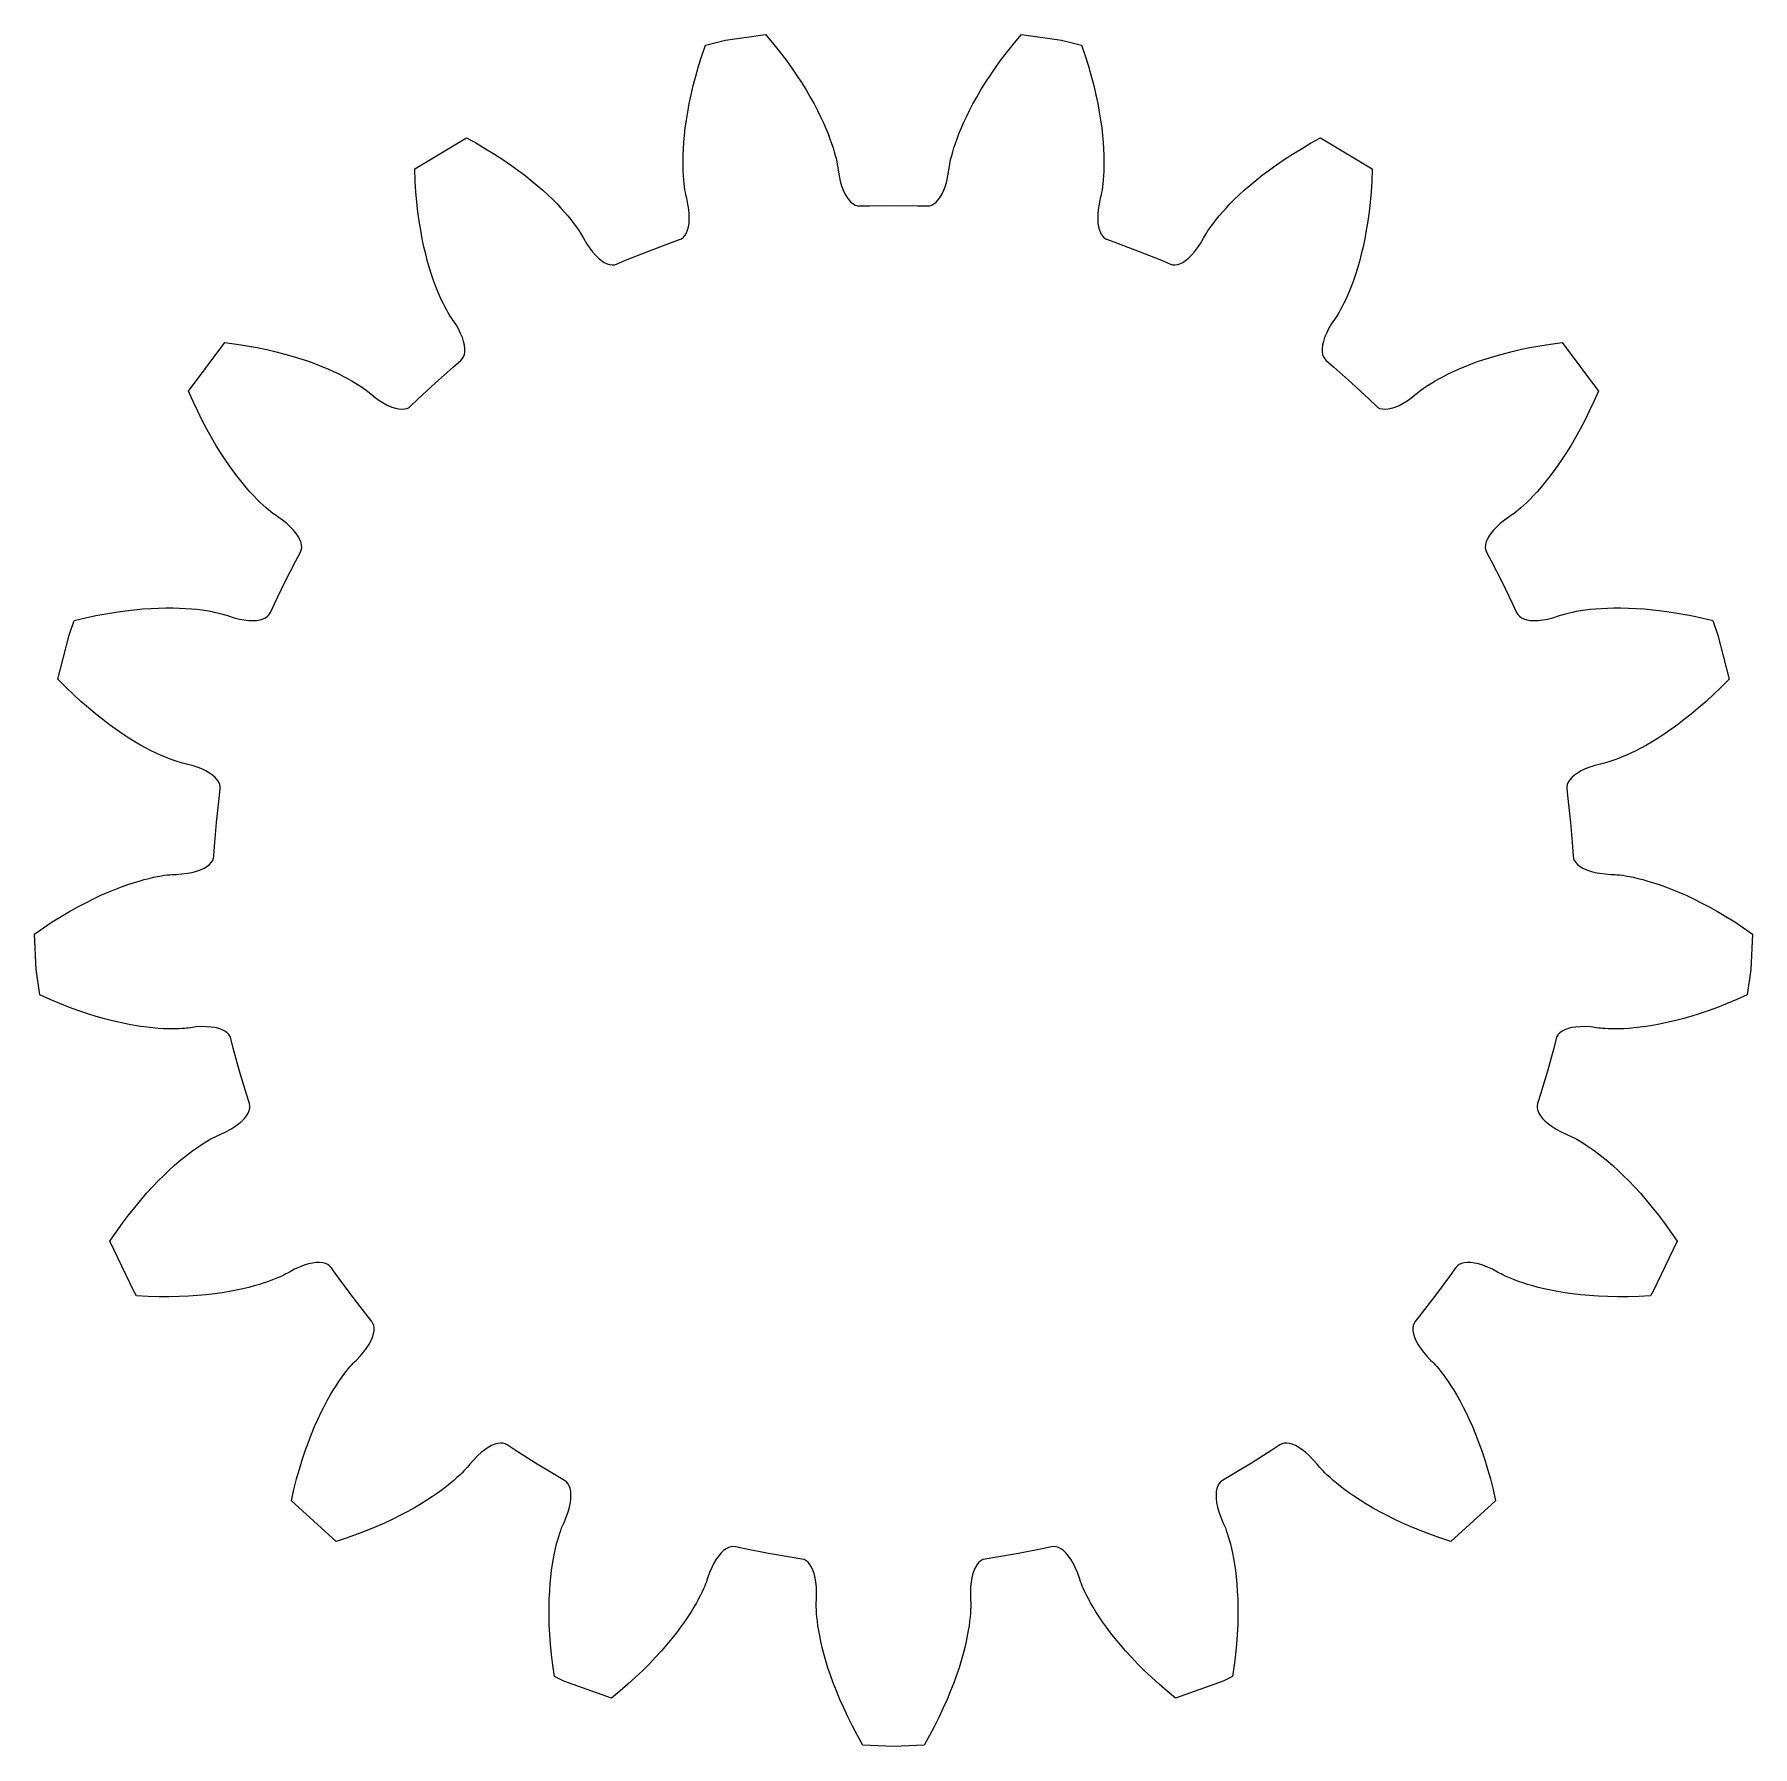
# Model space of a CAD drawing. Extents: x -0.9 to 0.9, y -0.91 to 0.9.
import ezdxf

# ---------------------------------------------------------------- set-up
doc = ezdxf.new("R2010")
doc.units = 0
doc.layers.add('1', color=7, linetype='Continuous')

msp = doc.modelspace()

# ---------------------------------------------------------------- linework, layer by layer
at = {"layer": '1', "color": 1}
for p, q in [((-0.197965, 0.884496), (-0.176983, 0.889752)), ((-0.176983, 0.889752), (-0.134704, 0.896023)), ((-0.134704, 0.896023), (-0.127292, 0.887181)), ((-0.127292, 0.887181), (-0.120271, 0.878388)), ((0.120271, 0.878388), (0.127292, 0.887181)), ((0.127292, 0.887181), (0.134704, 0.896023)), ((0.134704, 0.896023), (0.176983, 0.889752)), ((0.176983, 0.889752), (0.197965, 0.884496)), ((-0.205161, 0.862519), (-0.201791, 0.873255)), ((-0.201791, 0.873255), (-0.197965, 0.884496)), ((-0.120271, 0.878388), (-0.113723, 0.869775)), ((-0.113723, 0.869775), (-0.107637, 0.861358)), ((0.107637, 0.861358), (0.113723, 0.869775)), ((0.113723, 0.869775), (0.120271, 0.878388)), ((0.197965, 0.884496), (0.201791, 0.873255)), ((0.201791, 0.873255), (0.205161, 0.862519)), ((-0.21079, 0.842076), (-0.208155, 0.852122)), ((-0.208155, 0.852122), (-0.205161, 0.862519)), ((-0.107637, 0.861358), (-0.101998, 0.853155)), ((-0.101998, 0.853155), (-0.096792, 0.845182)), ((0.096792, 0.845182), (0.101998, 0.853155)), ((0.101998, 0.853155), (0.107637, 0.861358)), ((0.205161, 0.862519), (0.208155, 0.852122)), ((0.208155, 0.852122), (0.21079, 0.842076)), ((-0.21506, 0.823074), (-0.213085, 0.83239)), ((-0.213085, 0.83239), (-0.21079, 0.842076)), ((-0.096792, 0.845182), (-0.092004, 0.837454)), ((-0.092004, 0.837454), (-0.08762, 0.829985)), ((0.08762, 0.829985), (0.092004, 0.837454)), ((0.092004, 0.837454), (0.096792, 0.845182)), ((0.21079, 0.842076), (0.213085, 0.83239)), ((0.213085, 0.83239), (0.21506, 0.823074)), ((-0.216732, 0.814138), (-0.21506, 0.823074)), ((-0.08762, 0.829985), (-0.083624, 0.82279)), ((-0.083624, 0.82279), (-0.08, 0.815882)), ((-0.08, 0.815882), (-0.076732, 0.809274)), ((0.076732, 0.809274), (0.08, 0.815882)), ((0.08, 0.815882), (0.083624, 0.82279)), ((0.083624, 0.82279), (0.08762, 0.829985)), ((0.21506, 0.823074), (0.216732, 0.814138)), ((-0.220133, 0.789686), (-0.219249, 0.797437)), ((-0.219249, 0.797437), (-0.218122, 0.80559)), ((-0.218122, 0.80559), (-0.216732, 0.814138)), ((-0.076732, 0.809274), (-0.073803, 0.80298)), ((-0.073803, 0.80298), (-0.071196, 0.79701)), ((-0.071196, 0.79701), (-0.068893, 0.791375)), ((0.068893, 0.791375), (0.071196, 0.79701)), ((0.071196, 0.79701), (0.073803, 0.80298)), ((0.073803, 0.80298), (0.076732, 0.809274)), ((0.216732, 0.814138), (0.218122, 0.80559)), ((0.218122, 0.80559), (0.219249, 0.797437)), ((0.219249, 0.797437), (0.220133, 0.789686)), ((-0.504004, 0.754295), (-0.449492, 0.786968)), ((-0.449492, 0.786968), (-0.439183, 0.781289)), ((-0.439183, 0.781289), (-0.429459, 0.775625)), ((-0.221251, 0.775417), (-0.220793, 0.782345)), ((-0.220793, 0.782345), (-0.220133, 0.789686)), ((-0.068893, 0.791375), (-0.066878, 0.786086)), ((-0.066878, 0.786086), (-0.065131, 0.781153)), ((-0.065131, 0.781153), (-0.063635, 0.776584)), ((0.063635, 0.776584), (0.065131, 0.781153)), ((0.065131, 0.781153), (0.066878, 0.786086)), ((0.066878, 0.786086), (0.068893, 0.791375)), ((0.220133, 0.789686), (0.220793, 0.782345)), ((0.220793, 0.782345), (0.221251, 0.775417)), ((0.429459, 0.775625), (0.439183, 0.781289)), ((0.439183, 0.781289), (0.449492, 0.786968)), ((0.449492, 0.786968), (0.504004, 0.754295)), ((-0.429459, 0.775625), (-0.420243, 0.769959)), ((-0.420243, 0.769959), (-0.411527, 0.76431)), ((-0.411527, 0.76431), (-0.403305, 0.758698)), ((-0.221636, 0.762822), (-0.221525, 0.768908)), ((-0.221605, 0.757163), (-0.221636, 0.762822)), ((-0.221525, 0.768908), (-0.221251, 0.775417)), ((-0.063635, 0.776584), (-0.06237, 0.772389)), ((-0.06237, 0.772389), (-0.061319, 0.768574)), ((-0.061319, 0.768574), (-0.060462, 0.765147)), ((-0.060462, 0.765147), (-0.059779, 0.762114)), ((-0.059779, 0.762114), (-0.059252, 0.759481)), ((0.059252, 0.759481), (0.059779, 0.762114)), ((0.059779, 0.762114), (0.060462, 0.765147)), ((0.060462, 0.765147), (0.061319, 0.768574)), ((0.061319, 0.768574), (0.06237, 0.772389)), ((0.06237, 0.772389), (0.063635, 0.776584)), ((0.221251, 0.775417), (0.221525, 0.768908)), ((0.221525, 0.768908), (0.221636, 0.762822)), ((0.221636, 0.762822), (0.221605, 0.757163)), ((0.403305, 0.758698), (0.411527, 0.76431)), ((0.411527, 0.76431), (0.420243, 0.769959)), ((0.420243, 0.769959), (0.429459, 0.775625)), ((-0.504152, 0.754185), (-0.504004, 0.754295)), ((-0.50362, 0.741391), (-0.504152, 0.754185)), ((-0.403305, 0.758698), (-0.39557, 0.753144)), ((-0.39557, 0.753144), (-0.388314, 0.747667)), ((-0.388314, 0.747667), (-0.381528, 0.742286)), ((-0.381528, 0.742286), (-0.375203, 0.73702)), ((-0.221452, 0.751932), (-0.221605, 0.757163)), ((-0.221197, 0.747131), (-0.221452, 0.751932)), ((-0.22086, 0.742762), (-0.221197, 0.747131)), ((-0.220463, 0.738825), (-0.22086, 0.742762)), ((-0.059252, 0.759481), (-0.05886, 0.757252)), ((-0.05886, 0.757252), (-0.058585, 0.755432)), ((-0.058585, 0.755432), (-0.058297, 0.753165)), ((-0.058297, 0.753165), (-0.057325, 0.747101)), ((-0.057325, 0.747101), (-0.056102, 0.741545)), ((0.056102, 0.741545), (0.057325, 0.747101)), ((0.057325, 0.747101), (0.058297, 0.753165)), ((0.058297, 0.753165), (0.058585, 0.755432)), ((0.058585, 0.755432), (0.05886, 0.757252)), ((0.05886, 0.757252), (0.059252, 0.759481)), ((0.22086, 0.742762), (0.220463, 0.738825)), ((0.221197, 0.747131), (0.22086, 0.742762)), ((0.221452, 0.751932), (0.221197, 0.747131)), ((0.221605, 0.757163), (0.221452, 0.751932)), ((0.375203, 0.73702), (0.381528, 0.742286)), ((0.381528, 0.742286), (0.388314, 0.747667)), ((0.388314, 0.747667), (0.39557, 0.753144)), ((0.39557, 0.753144), (0.403305, 0.758698)), ((0.504152, 0.754185), (0.50362, 0.741391)), ((0.504004, 0.754295), (0.504152, 0.754185)), ((-0.502885, 0.730162), (-0.50362, 0.741391)), ((-0.501921, 0.719386), (-0.502885, 0.730162)), ((-0.375203, 0.73702), (-0.369328, 0.731888)), ((-0.369328, 0.731888), (-0.363894, 0.726907)), ((-0.363894, 0.726907), (-0.358889, 0.722096)), ((-0.220024, 0.73532), (-0.220463, 0.738825)), ((-0.219565, 0.732245), (-0.220024, 0.73532)), ((-0.219106, 0.729599), (-0.219565, 0.732245)), ((-0.218666, 0.727379), (-0.219106, 0.729599)), ((-0.218265, 0.725582), (-0.218666, 0.727379)), ((-0.217714, 0.723364), (-0.218265, 0.725582)), ((-0.056102, 0.741545), (-0.054651, 0.736505)), ((-0.054651, 0.736505), (-0.052998, 0.731989)), ((-0.052998, 0.731989), (-0.051168, 0.728003)), ((-0.051168, 0.728003), (-0.049186, 0.724553)), ((-0.049186, 0.724553), (-0.047077, 0.721645)), ((0.047077, 0.721645), (0.049186, 0.724553)), ((0.049186, 0.724553), (0.051168, 0.728003)), ((0.051168, 0.728003), (0.052998, 0.731989)), ((0.052998, 0.731989), (0.054651, 0.736505)), ((0.054651, 0.736505), (0.056102, 0.741545)), ((0.218265, 0.725582), (0.217714, 0.723364)), ((0.218666, 0.727379), (0.218265, 0.725582)), ((0.219106, 0.729599), (0.218666, 0.727379)), ((0.219565, 0.732245), (0.219106, 0.729599)), ((0.220024, 0.73532), (0.219565, 0.732245)), ((0.220463, 0.738825), (0.220024, 0.73532)), ((0.358889, 0.722096), (0.363894, 0.726907)), ((0.363894, 0.726907), (0.369328, 0.731888)), ((0.369328, 0.731888), (0.375203, 0.73702)), ((0.502885, 0.730162), (0.501921, 0.719386)), ((0.50362, 0.741391), (0.502885, 0.730162)), ((-0.500749, 0.709066), (-0.501921, 0.719386)), ((-0.49939, 0.699205), (-0.500749, 0.709066)), ((-0.358889, 0.722096), (-0.354301, 0.71747)), ((-0.354301, 0.71747), (-0.350119, 0.713048)), ((-0.350119, 0.713048), (-0.346329, 0.708844)), ((-0.346329, 0.708844), (-0.342918, 0.704875)), ((-0.21643, 0.717359), (-0.217714, 0.723364)), ((-0.215564, 0.711736), (-0.21643, 0.717359)), ((-0.215096, 0.706513), (-0.215564, 0.711736)), ((-0.215005, 0.701704), (-0.215096, 0.706513)), ((-0.047077, 0.721645), (-0.044866, 0.719281)), ((-0.044866, 0.719281), (-0.04258, 0.717464)), ((-0.04258, 0.717464), (-0.040243, 0.716197)), ((-0.040243, 0.716197), (-0.037883, 0.715481)), ((-0.037883, 0.715481), (-0.035523, 0.715316)), ((-0.035523, 0.715316), (-0.02533, 0.715596)), ((-0.02533, 0.715596), (0, 0.715828)), ((0, 0.715828), (0.02533, 0.715596)), ((0.02533, 0.715596), (0.035523, 0.715316)), ((0.035523, 0.715316), (0.037883, 0.715481)), ((0.037883, 0.715481), (0.040243, 0.716197)), ((0.040243, 0.716197), (0.04258, 0.717464)), ((0.04258, 0.717464), (0.044866, 0.719281)), ((0.044866, 0.719281), (0.047077, 0.721645)), ((0.215096, 0.706513), (0.215005, 0.701704)), ((0.215564, 0.711736), (0.215096, 0.706513)), ((0.21643, 0.717359), (0.215564, 0.711736)), ((0.217714, 0.723364), (0.21643, 0.717359)), ((0.342918, 0.704875), (0.346329, 0.708844)), ((0.346329, 0.708844), (0.350119, 0.713048)), ((0.350119, 0.713048), (0.354301, 0.71747)), ((0.354301, 0.71747), (0.358889, 0.722096)), ((0.500749, 0.709066), (0.49939, 0.699205)), ((0.501921, 0.719386), (0.500749, 0.709066)), ((-0.497866, 0.689805), (-0.49939, 0.699205)), ((-0.496197, 0.680868), (-0.497866, 0.689805)), ((-0.342918, 0.704875), (-0.339872, 0.701156)), ((-0.339872, 0.701156), (-0.337178, 0.697701)), ((-0.337178, 0.697701), (-0.334819, 0.694523)), ((-0.334819, 0.694523), (-0.332782, 0.691637)), ((-0.332782, 0.691637), (-0.33105, 0.689056)), ((-0.33105, 0.689056), (-0.329607, 0.686791)), ((-0.217998, 0.686917), (-0.21679, 0.68992)), ((-0.21679, 0.68992), (-0.215874, 0.693394)), ((-0.215874, 0.693394), (-0.215272, 0.697327)), ((-0.215272, 0.697327), (-0.215005, 0.701704)), ((0.215005, 0.701704), (0.215272, 0.697327)), ((0.215272, 0.697327), (0.215874, 0.693394)), ((0.215874, 0.693394), (0.21679, 0.68992)), ((0.21679, 0.68992), (0.217998, 0.686917)), ((0.329607, 0.686791), (0.33105, 0.689056)), ((0.33105, 0.689056), (0.332782, 0.691637)), ((0.332782, 0.691637), (0.334819, 0.694523)), ((0.334819, 0.694523), (0.337178, 0.697701)), ((0.337178, 0.697701), (0.339872, 0.701156)), ((0.339872, 0.701156), (0.342918, 0.704875)), ((0.497866, 0.689805), (0.496197, 0.680868)), ((0.49939, 0.699205), (0.497866, 0.689805)), ((-0.494405, 0.672395), (-0.496197, 0.680868)), ((-0.492511, 0.664386), (-0.494405, 0.672395)), ((-0.329607, 0.686791), (-0.328436, 0.684854)), ((-0.328436, 0.684854), (-0.327522, 0.683256)), ((-0.327522, 0.683256), (-0.326435, 0.681246)), ((-0.326435, 0.681246), (-0.323338, 0.675942)), ((-0.323338, 0.675942), (-0.32019, 0.671204)), ((-0.32019, 0.671204), (-0.317017, 0.667028)), ((-0.258587, 0.66749), (-0.234884, 0.676424)), ((-0.234884, 0.676424), (-0.225278, 0.679844)), ((-0.225278, 0.679844), (-0.223137, 0.680851)), ((-0.223137, 0.680851), (-0.221194, 0.682372)), ((-0.221194, 0.682372), (-0.219473, 0.684397)), ((-0.219473, 0.684397), (-0.217998, 0.686917)), ((0.217998, 0.686917), (0.219473, 0.684397)), ((0.219473, 0.684397), (0.221194, 0.682372)), ((0.221194, 0.682372), (0.223137, 0.680851)), ((0.223137, 0.680851), (0.225278, 0.679844)), ((0.225278, 0.679844), (0.234884, 0.676424)), ((0.234884, 0.676424), (0.258587, 0.66749)), ((0.317017, 0.667028), (0.32019, 0.671204)), ((0.32019, 0.671204), (0.323338, 0.675942)), ((0.323338, 0.675942), (0.326435, 0.681246)), ((0.326435, 0.681246), (0.327522, 0.683256)), ((0.327522, 0.683256), (0.328436, 0.684854)), ((0.328436, 0.684854), (0.329607, 0.686791)), ((0.494405, 0.672395), (0.492511, 0.664386)), ((0.496197, 0.680868), (0.494405, 0.672395)), ((-0.490535, 0.656839), (-0.492511, 0.664386)), ((-0.488499, 0.649755), (-0.490535, 0.656839)), ((-0.317017, 0.667028), (-0.313844, 0.663414)), ((-0.313844, 0.663414), (-0.310698, 0.660359)), ((-0.310698, 0.660359), (-0.307603, 0.657858)), ((-0.307603, 0.657858), (-0.304586, 0.655908)), ((-0.304586, 0.655908), (-0.301671, 0.654502)), ((-0.301671, 0.654502), (-0.298882, 0.653634)), ((-0.298882, 0.653634), (-0.296246, 0.653296)), ((-0.296246, 0.653296), (-0.293786, 0.653482)), ((-0.293786, 0.653482), (-0.291526, 0.65418)), ((-0.291526, 0.65418), (-0.282122, 0.658123)), ((-0.282122, 0.658123), (-0.258587, 0.66749)), ((0.258587, 0.66749), (0.282122, 0.658123)), ((0.282122, 0.658123), (0.291526, 0.65418)), ((0.291526, 0.65418), (0.293786, 0.653482)), ((0.293786, 0.653482), (0.296246, 0.653296)), ((0.296246, 0.653296), (0.298882, 0.653634)), ((0.298882, 0.653634), (0.301671, 0.654502)), ((0.301671, 0.654502), (0.304586, 0.655908)), ((0.304586, 0.655908), (0.307603, 0.657858)), ((0.307603, 0.657858), (0.310698, 0.660359)), ((0.310698, 0.660359), (0.313844, 0.663414)), ((0.313844, 0.663414), (0.317017, 0.667028)), ((0.490535, 0.656839), (0.488499, 0.649755)), ((0.492511, 0.664386), (0.490535, 0.656839)), ((-0.486423, 0.64313), (-0.488499, 0.649755)), ((-0.484328, 0.636962), (-0.486423, 0.64313)), ((-0.482233, 0.631246), (-0.484328, 0.636962)), ((0.484328, 0.636962), (0.482233, 0.631246)), ((0.486423, 0.64313), (0.484328, 0.636962)), ((0.488499, 0.649755), (0.486423, 0.64313)), ((-0.480159, 0.62598), (-0.482233, 0.631246)), ((-0.478127, 0.621158), (-0.480159, 0.62598)), ((-0.476155, 0.616773), (-0.478127, 0.621158)), ((-0.474263, 0.612821), (-0.476155, 0.616773)), ((0.476155, 0.616773), (0.474263, 0.612821)), ((0.478127, 0.621158), (0.476155, 0.616773)), ((0.480159, 0.62598), (0.478127, 0.621158)), ((0.482233, 0.631246), (0.480159, 0.62598)), ((-0.47247, 0.609294), (-0.474263, 0.612821)), ((-0.470795, 0.606183), (-0.47247, 0.609294)), ((-0.469256, 0.603482), (-0.470795, 0.606183)), ((-0.467872, 0.601181), (-0.469256, 0.603482)), ((-0.466659, 0.59927), (-0.467872, 0.601181)), ((-0.465636, 0.597739), (-0.466659, 0.59927)), ((-0.464322, 0.59587), (-0.465636, 0.597739)), ((0.465636, 0.597739), (0.464322, 0.59587)), ((0.466659, 0.59927), (0.465636, 0.597739)), ((0.467872, 0.601181), (0.466659, 0.59927)), ((0.469256, 0.603482), (0.467872, 0.601181)), ((0.470795, 0.606183), (0.469256, 0.603482)), ((0.47247, 0.609294), (0.470795, 0.606183)), ((0.474263, 0.612821), (0.47247, 0.609294)), ((-0.460955, 0.590734), (-0.464322, 0.59587)), ((-0.458116, 0.585804), (-0.460955, 0.590734)), ((-0.455792, 0.581102), (-0.458116, 0.585804)), ((-0.453971, 0.576651), (-0.455792, 0.581102)), ((0.455792, 0.581102), (0.453971, 0.576651)), ((0.458116, 0.585804), (0.455792, 0.581102)), ((0.460955, 0.590734), (0.458116, 0.585804)), ((0.464322, 0.59587), (0.460955, 0.590734)), ((-0.742195, 0.520319), (-0.704196, 0.571555)), ((-0.704196, 0.571555), (-0.69176, 0.569879)), ((-0.69176, 0.569879), (-0.680647, 0.568111)), ((-0.680647, 0.568111), (-0.670006, 0.566156)), ((-0.670006, 0.566156), (-0.659838, 0.564037)), ((-0.659838, 0.564037), (-0.650144, 0.561774)), ((-0.650144, 0.561774), (-0.640925, 0.559389)), ((-0.452639, 0.572473), (-0.453971, 0.576651)), ((-0.45178, 0.568588), (-0.452639, 0.572473)), ((-0.451886, 0.558898), (-0.45142, 0.561781)), ((-0.451379, 0.565017), (-0.45178, 0.568588)), ((-0.45142, 0.561781), (-0.451379, 0.565017)), ((0.45178, 0.568588), (0.451379, 0.565017)), ((0.451379, 0.565017), (0.45142, 0.561781)), ((0.45142, 0.561781), (0.451886, 0.558898)), ((0.452639, 0.572473), (0.45178, 0.568588)), ((0.453971, 0.576651), (0.452639, 0.572473)), ((0.640925, 0.559389), (0.650144, 0.561774)), ((0.650144, 0.561774), (0.659838, 0.564037)), ((0.659838, 0.564037), (0.670006, 0.566156)), ((0.670006, 0.566156), (0.680647, 0.568111)), ((0.680647, 0.568111), (0.69176, 0.569879)), ((0.69176, 0.569879), (0.704196, 0.571555)), ((0.704196, 0.571555), (0.742195, 0.520319)), ((-0.640925, 0.559389), (-0.632181, 0.556903)), ((-0.632181, 0.556903), (-0.623909, 0.554337)), ((-0.623909, 0.554337), (-0.616108, 0.551712)), ((-0.616108, 0.551712), (-0.608777, 0.549048)), ((-0.608777, 0.549048), (-0.60191, 0.546367)), ((-0.60191, 0.546367), (-0.595505, 0.543689)), ((-0.595505, 0.543689), (-0.589556, 0.541033)), ((-0.48225, 0.529004), (-0.463375, 0.545896)), ((-0.463375, 0.545896), (-0.455653, 0.552556)), ((-0.455653, 0.552556), (-0.454021, 0.554268)), ((-0.454021, 0.554268), (-0.452759, 0.556388)), ((-0.452759, 0.556388), (-0.451886, 0.558898)), ((0.451886, 0.558898), (0.452759, 0.556388)), ((0.452759, 0.556388), (0.454021, 0.554268)), ((0.454021, 0.554268), (0.455653, 0.552556)), ((0.455653, 0.552556), (0.463375, 0.545896)), ((0.463375, 0.545896), (0.48225, 0.529004)), ((0.589556, 0.541033), (0.595505, 0.543689)), ((0.595505, 0.543689), (0.60191, 0.546367)), ((0.60191, 0.546367), (0.608777, 0.549048)), ((0.608777, 0.549048), (0.616108, 0.551712)), ((0.616108, 0.551712), (0.623909, 0.554337)), ((0.623909, 0.554337), (0.632181, 0.556903)), ((0.632181, 0.556903), (0.640925, 0.559389)), ((-0.589556, 0.541033), (-0.584059, 0.53842)), ((-0.584059, 0.53842), (-0.579006, 0.535869)), ((-0.579006, 0.535869), (-0.574392, 0.5334)), ((-0.574392, 0.5334), (-0.570208, 0.531032)), ((-0.570208, 0.531032), (-0.566447, 0.528784)), ((-0.566447, 0.528784), (-0.5631, 0.526673)), ((-0.5631, 0.526673), (-0.560158, 0.524718)), ((-0.560158, 0.524718), (-0.55761, 0.522937)), ((-0.500813, 0.511768), (-0.48225, 0.529004)), ((0.48225, 0.529004), (0.500813, 0.511768)), ((0.55761, 0.522937), (0.560158, 0.524718)), ((0.560158, 0.524718), (0.5631, 0.526673)), ((0.5631, 0.526673), (0.566447, 0.528784)), ((0.566447, 0.528784), (0.570208, 0.531032)), ((0.570208, 0.531032), (0.574392, 0.5334)), ((0.574392, 0.5334), (0.579006, 0.535869)), ((0.579006, 0.535869), (0.584059, 0.53842)), ((0.584059, 0.53842), (0.589556, 0.541033)), ((-0.737433, 0.509397), (-0.742195, 0.520319)), ((-0.732691, 0.499193), (-0.737433, 0.509397)), ((-0.55761, 0.522937), (-0.555447, 0.521346)), ((-0.555447, 0.521346), (-0.553656, 0.519962)), ((-0.553656, 0.519962), (-0.552226, 0.518802)), ((-0.552226, 0.518802), (-0.550486, 0.517321)), ((-0.550486, 0.517321), (-0.545682, 0.513494)), ((-0.545682, 0.513494), (-0.541035, 0.510213)), ((-0.541035, 0.510213), (-0.536568, 0.507465)), ((-0.536568, 0.507465), (-0.532304, 0.505242)), ((-0.508157, 0.504693), (-0.500813, 0.511768)), ((0.500813, 0.511768), (0.508157, 0.504693)), ((0.532304, 0.505242), (0.536568, 0.507465)), ((0.536568, 0.507465), (0.541035, 0.510213)), ((0.541035, 0.510213), (0.545682, 0.513494)), ((0.545682, 0.513494), (0.550486, 0.517321)), ((0.550486, 0.517321), (0.552226, 0.518802)), ((0.552226, 0.518802), (0.553656, 0.519962)), ((0.553656, 0.519962), (0.555447, 0.521346)), ((0.555447, 0.521346), (0.55761, 0.522937)), ((0.737433, 0.509397), (0.732691, 0.499193)), ((0.742195, 0.520319), (0.737433, 0.509397)), ((-0.727899, 0.489493), (-0.732691, 0.499193)), ((-0.723078, 0.480293), (-0.727899, 0.489493)), ((-0.532304, 0.505242), (-0.528266, 0.503529)), ((-0.528266, 0.503529), (-0.524477, 0.502315)), ((-0.524477, 0.502315), (-0.520959, 0.501586)), ((-0.520959, 0.501586), (-0.517733, 0.501329)), ((-0.517733, 0.501329), (-0.514819, 0.501527)), ((-0.514819, 0.501527), (-0.512239, 0.502164)), ((-0.512239, 0.502164), (-0.510012, 0.503226)), ((-0.510012, 0.503226), (-0.508157, 0.504693)), ((0.508157, 0.504693), (0.510012, 0.503226)), ((0.510012, 0.503226), (0.512239, 0.502164)), ((0.512239, 0.502164), (0.514819, 0.501527)), ((0.514819, 0.501527), (0.517733, 0.501329)), ((0.517733, 0.501329), (0.520959, 0.501586)), ((0.520959, 0.501586), (0.524477, 0.502315)), ((0.524477, 0.502315), (0.528266, 0.503529)), ((0.528266, 0.503529), (0.532304, 0.505242)), ((0.727899, 0.489493), (0.723078, 0.480293)), ((0.732691, 0.499193), (0.727899, 0.489493)), ((-0.718249, 0.471589), (-0.723078, 0.480293)), ((-0.713432, 0.463374), (-0.718249, 0.471589)), ((0.718249, 0.471589), (0.713432, 0.463374)), ((0.723078, 0.480293), (0.718249, 0.471589)), ((-0.708648, 0.455644), (-0.713432, 0.463374)), ((-0.703916, 0.44839), (-0.708648, 0.455644)), ((0.708648, 0.455644), (0.703916, 0.44839)), ((0.713432, 0.463374), (0.708648, 0.455644)), ((-0.699257, 0.441606), (-0.703916, 0.44839)), ((-0.694688, 0.435283), (-0.699257, 0.441606)), ((-0.69023, 0.429412), (-0.694688, 0.435283)), ((0.694688, 0.435283), (0.69023, 0.429412)), ((0.699257, 0.441606), (0.694688, 0.435283)), ((0.703916, 0.44839), (0.699257, 0.441606)), ((-0.685901, 0.423984), (-0.69023, 0.429412)), ((-0.681719, 0.41899), (-0.685901, 0.423984)), ((-0.677701, 0.414417), (-0.681719, 0.41899)), ((0.681719, 0.41899), (0.677701, 0.414417)), ((0.685901, 0.423984), (0.681719, 0.41899)), ((0.69023, 0.429412), (0.685901, 0.423984)), ((-0.673865, 0.410255), (-0.677701, 0.414417)), ((-0.670228, 0.406493), (-0.673865, 0.410255)), ((-0.666805, 0.403117), (-0.670228, 0.406493)), ((-0.663613, 0.400115), (-0.666805, 0.403117)), ((-0.660667, 0.397474), (-0.663613, 0.400115)), ((0.663613, 0.400115), (0.660667, 0.397474)), ((0.666805, 0.403117), (0.663613, 0.400115)), ((0.670228, 0.406493), (0.666805, 0.403117)), ((0.673865, 0.410255), (0.670228, 0.406493)), ((0.677701, 0.414417), (0.673865, 0.410255)), ((-0.657982, 0.395178), (-0.660667, 0.397474)), ((-0.655571, 0.393215), (-0.657982, 0.395178)), ((-0.653449, 0.39157), (-0.655571, 0.393215)), ((-0.651628, 0.390226), (-0.653449, 0.39157)), ((-0.650121, 0.389168), (-0.651628, 0.390226)), ((-0.64822, 0.3879), (-0.650121, 0.389168)), ((-0.643225, 0.384327), (-0.64822, 0.3879)), ((-0.638797, 0.380755), (-0.643225, 0.384327)), ((-0.634932, 0.37721), (-0.638797, 0.380755)), ((0.638797, 0.380755), (0.634932, 0.37721)), ((0.643225, 0.384327), (0.638797, 0.380755)), ((0.64822, 0.3879), (0.643225, 0.384327)), ((0.650121, 0.389168), (0.64822, 0.3879)), ((0.651628, 0.390226), (0.650121, 0.389168)), ((0.653449, 0.39157), (0.651628, 0.390226)), ((0.655571, 0.393215), (0.653449, 0.39157)), ((0.657982, 0.395178), (0.655571, 0.393215)), ((0.660667, 0.397474), (0.657982, 0.395178)), ((-0.631626, 0.373718), (-0.634932, 0.37721)), ((-0.628874, 0.370303), (-0.631626, 0.373718)), ((-0.62667, 0.366991), (-0.628874, 0.370303)), ((-0.625006, 0.363806), (-0.62667, 0.366991)), ((-0.623875, 0.360773), (-0.625006, 0.363806)), ((0.625006, 0.363806), (0.623875, 0.360773)), ((0.62667, 0.366991), (0.625006, 0.363806)), ((0.628874, 0.370303), (0.62667, 0.366991)), ((0.631626, 0.373718), (0.628874, 0.370303)), ((0.634932, 0.37721), (0.631626, 0.373718)), ((-0.629285, 0.341643), (-0.62449, 0.350643)), ((-0.62449, 0.350643), (-0.623587, 0.352828)), ((-0.623268, 0.357917), (-0.623875, 0.360773)), ((-0.623587, 0.352828), (-0.623175, 0.355261)), ((-0.623175, 0.355261), (-0.623268, 0.357917)), ((0.623268, 0.357917), (0.623175, 0.355261)), ((0.623175, 0.355261), (0.623587, 0.352828)), ((0.623875, 0.360773), (0.623268, 0.357917)), ((0.623587, 0.352828), (0.62449, 0.350643)), ((0.62449, 0.350643), (0.629285, 0.341643)), ((-0.640783, 0.319072), (-0.629285, 0.341643)), ((0.629285, 0.341643), (0.640783, 0.319072)), ((-0.651866, 0.296295), (-0.640783, 0.319072)), ((0.640783, 0.319072), (0.651866, 0.296295)), ((-0.809178, 0.28898), (-0.79972, 0.290086)), ((-0.79972, 0.290086), (-0.790667, 0.290927)), ((-0.790667, 0.290927), (-0.782027, 0.291522)), ((-0.782027, 0.291522), (-0.773805, 0.291892)), ((-0.773805, 0.291892), (-0.766006, 0.292057)), ((-0.766006, 0.292057), (-0.758635, 0.292037)), ((-0.758635, 0.292037), (-0.751695, 0.291853)), ((-0.751695, 0.291853), (-0.745188, 0.291526)), ((-0.745188, 0.291526), (-0.739118, 0.291075)), ((-0.739118, 0.291075), (-0.733485, 0.290522)), ((-0.733485, 0.290522), (-0.728291, 0.289887)), ((-0.728291, 0.289887), (-0.723534, 0.28919)), ((-0.656158, 0.287045), (-0.651866, 0.296295)), ((0.651866, 0.296295), (0.656158, 0.287045)), ((0.723534, 0.28919), (0.728291, 0.289887)), ((0.728291, 0.289887), (0.733485, 0.290522)), ((0.733485, 0.290522), (0.739118, 0.291075)), ((0.739118, 0.291075), (0.745188, 0.291526)), ((0.745188, 0.291526), (0.751695, 0.291853)), ((0.751695, 0.291853), (0.758635, 0.292037)), ((0.758635, 0.292037), (0.766006, 0.292057)), ((0.766006, 0.292057), (0.773805, 0.291892)), ((0.773805, 0.291892), (0.782027, 0.291522)), ((0.782027, 0.291522), (0.790667, 0.290927)), ((0.790667, 0.290927), (0.79972, 0.290086)), ((0.79972, 0.290086), (0.809178, 0.28898)), ((-0.86812, 0.263341), (-0.862628, 0.27869)), ((-0.862628, 0.27869), (-0.850911, 0.281504)), ((-0.850911, 0.281504), (-0.83991, 0.283869)), ((-0.83991, 0.283869), (-0.829281, 0.285891)), ((-0.829281, 0.285891), (-0.819034, 0.287588)), ((-0.819034, 0.287588), (-0.809178, 0.28898)), ((-0.723534, 0.28919), (-0.719215, 0.288452)), ((-0.719215, 0.288452), (-0.715332, 0.287693)), ((-0.715332, 0.287693), (-0.711882, 0.286933)), ((-0.711882, 0.286933), (-0.708863, 0.286192)), ((-0.708863, 0.286192), (-0.70627, 0.28549)), ((-0.70627, 0.28549), (-0.704101, 0.284847)), ((-0.704101, 0.284847), (-0.702348, 0.284282)), ((-0.702348, 0.284282), (-0.70019, 0.283529)), ((-0.70019, 0.283529), (-0.694329, 0.281696)), ((-0.694329, 0.281696), (-0.68881, 0.280315)), ((-0.68881, 0.280315), (-0.683652, 0.279367)), ((-0.683652, 0.279367), (-0.678873, 0.278833)), ((-0.678873, 0.278833), (-0.674489, 0.278695)), ((-0.674489, 0.278695), (-0.670518, 0.278932)), ((-0.670518, 0.278932), (-0.666974, 0.279523)), ((-0.666974, 0.279523), (-0.663872, 0.280448)), ((-0.663872, 0.280448), (-0.661227, 0.281685)), ((-0.661227, 0.281685), (-0.659052, 0.283212)), ((-0.659052, 0.283212), (-0.657358, 0.285006)), ((-0.657358, 0.285006), (-0.656158, 0.287045)), ((0.656158, 0.287045), (0.657358, 0.285006)), ((0.657358, 0.285006), (0.659052, 0.283212)), ((0.659052, 0.283212), (0.661227, 0.281685)), ((0.661227, 0.281685), (0.663872, 0.280448)), ((0.663872, 0.280448), (0.666974, 0.279523)), ((0.666974, 0.279523), (0.670518, 0.278932)), ((0.670518, 0.278932), (0.674489, 0.278695)), ((0.674489, 0.278695), (0.678873, 0.278833)), ((0.678873, 0.278833), (0.683652, 0.279367)), ((0.683652, 0.279367), (0.68881, 0.280315)), ((0.68881, 0.280315), (0.694329, 0.281696)), ((0.694329, 0.281696), (0.70019, 0.283529)), ((0.70019, 0.283529), (0.702348, 0.284282)), ((0.702348, 0.284282), (0.704101, 0.284847)), ((0.704101, 0.284847), (0.70627, 0.28549)), ((0.70627, 0.28549), (0.708863, 0.286192)), ((0.708863, 0.286192), (0.711882, 0.286933)), ((0.711882, 0.286933), (0.715332, 0.287693)), ((0.715332, 0.287693), (0.719215, 0.288452)), ((0.719215, 0.288452), (0.723534, 0.28919)), ((0.809178, 0.28898), (0.819034, 0.287588)), ((0.819034, 0.287588), (0.829281, 0.285891)), ((0.829281, 0.285891), (0.83991, 0.283869)), ((0.83991, 0.283869), (0.850911, 0.281504)), ((0.850911, 0.281504), (0.862628, 0.27869)), ((0.862628, 0.27869), (0.86812, 0.263341)), ((-0.879776, 0.216808), (-0.86812, 0.263341)), ((0.86812, 0.263341), (0.879776, 0.216808)), ((-0.871652, 0.208607), (-0.879776, 0.216808)), ((-0.863544, 0.200805), (-0.871652, 0.208607)), ((-0.855571, 0.193491), (-0.863544, 0.200805)), ((0.863544, 0.200805), (0.855571, 0.193491)), ((0.871652, 0.208607), (0.863544, 0.200805)), ((0.879776, 0.216808), (0.871652, 0.208607)), ((-0.847752, 0.186654), (-0.855571, 0.193491)), ((-0.840105, 0.180282), (-0.847752, 0.186654)), ((0.847752, 0.186654), (0.840105, 0.180282)), ((0.855571, 0.193491), (0.847752, 0.186654)), ((-0.832646, 0.174362), (-0.840105, 0.180282)), ((-0.825392, 0.168882), (-0.832646, 0.174362)), ((-0.81836, 0.163827), (-0.825392, 0.168882)), ((-0.811564, 0.159185), (-0.81836, 0.163827)), ((0.81836, 0.163827), (0.811564, 0.159185)), ((0.825392, 0.168882), (0.81836, 0.163827)), ((0.832646, 0.174362), (0.825392, 0.168882)), ((0.840105, 0.180282), (0.832646, 0.174362)), ((-0.80502, 0.154939), (-0.811564, 0.159185)), ((-0.798742, 0.151075), (-0.80502, 0.154939)), ((-0.792745, 0.147578), (-0.798742, 0.151075)), ((-0.787041, 0.144431), (-0.792745, 0.147578)), ((0.792745, 0.147578), (0.787041, 0.144431)), ((0.798742, 0.151075), (0.792745, 0.147578)), ((0.80502, 0.154939), (0.798742, 0.151075)), ((0.811564, 0.159185), (0.80502, 0.154939)), ((-0.781642, 0.141618), (-0.787041, 0.144431)), ((-0.776562, 0.139123), (-0.781642, 0.141618)), ((-0.771811, 0.136929), (-0.776562, 0.139123)), ((-0.7674, 0.135018), (-0.771811, 0.136929)), ((-0.763339, 0.133371), (-0.7674, 0.135018)), ((-0.759638, 0.131972), (-0.763339, 0.133371)), ((-0.756305, 0.130803), (-0.759638, 0.131972)), ((-0.753348, 0.129843), (-0.756305, 0.130803)), ((-0.750774, 0.129075), (-0.753348, 0.129843)), ((-0.748591, 0.12848), (-0.750774, 0.129075)), ((-0.746804, 0.128037), (-0.748591, 0.12848)), ((-0.744573, 0.127542), (-0.746804, 0.128037)), ((-0.738624, 0.126014), (-0.744573, 0.127542)), ((0.744573, 0.127542), (0.738624, 0.126014)), ((0.746804, 0.128037), (0.744573, 0.127542)), ((0.748591, 0.12848), (0.746804, 0.128037)), ((0.750774, 0.129075), (0.748591, 0.12848)), ((0.753348, 0.129843), (0.750774, 0.129075)), ((0.756305, 0.130803), (0.753348, 0.129843)), ((0.759638, 0.131972), (0.756305, 0.130803)), ((0.763339, 0.133371), (0.759638, 0.131972)), ((0.7674, 0.135018), (0.763339, 0.133371)), ((0.771811, 0.136929), (0.7674, 0.135018)), ((0.776562, 0.139123), (0.771811, 0.136929)), ((0.781642, 0.141618), (0.776562, 0.139123)), ((0.787041, 0.144431), (0.781642, 0.141618)), ((-0.733205, 0.124283), (-0.738624, 0.126014)), ((-0.728321, 0.122374), (-0.733205, 0.124283)), ((-0.723976, 0.120312), (-0.728321, 0.122374)), ((-0.720176, 0.118122), (-0.723976, 0.120312)), ((-0.716924, 0.115829), (-0.720176, 0.118122)), ((-0.714223, 0.113461), (-0.716924, 0.115829)), ((-0.712073, 0.111042), (-0.714223, 0.113461)), ((-0.710475, 0.108597), (-0.712073, 0.111042)), ((-0.709429, 0.106154), (-0.710475, 0.108597)), ((0.710475, 0.108597), (0.709429, 0.106154)), ((0.712073, 0.111042), (0.710475, 0.108597)), ((0.714223, 0.113461), (0.712073, 0.111042)), ((0.716924, 0.115829), (0.714223, 0.113461)), ((0.720176, 0.118122), (0.716924, 0.115829)), ((0.723976, 0.120312), (0.720176, 0.118122)), ((0.728321, 0.122374), (0.723976, 0.120312)), ((0.733205, 0.124283), (0.728321, 0.122374)), ((0.738624, 0.126014), (0.733205, 0.124283)), ((-0.712775, 0.066048), (-0.710206, 0.091248)), ((-0.710206, 0.091248), (-0.708987, 0.101372)), ((-0.708934, 0.103737), (-0.709429, 0.106154)), ((-0.708987, 0.101372), (-0.708934, 0.103737)), ((0.709429, 0.106154), (0.708934, 0.103737)), ((0.708934, 0.103737), (0.708987, 0.101372)), ((0.708987, 0.101372), (0.710206, 0.091248)), ((0.710206, 0.091248), (0.712775, 0.066048)), ((-0.714881, 0.040805), (-0.712775, 0.066048)), ((0.712775, 0.066048), (0.714881, 0.040805)), ((-0.715542, 0.03063), (-0.714881, 0.040805)), ((0.714881, 0.040805), (0.715542, 0.03063)), ((-0.726001, 0.017877), (-0.72291, 0.019709)), ((-0.72291, 0.019709), (-0.720352, 0.021692)), ((-0.720352, 0.021692), (-0.718332, 0.023801)), ((-0.718332, 0.023801), (-0.716855, 0.026011)), ((-0.716855, 0.026011), (-0.715924, 0.028295)), ((-0.715924, 0.028295), (-0.715542, 0.03063)), ((0.715542, 0.03063), (0.715924, 0.028295)), ((0.715924, 0.028295), (0.716855, 0.026011)), ((0.716855, 0.026011), (0.718332, 0.023801)), ((0.718332, 0.023801), (0.720352, 0.021692)), ((0.720352, 0.021692), (0.72291, 0.019709)), ((0.72291, 0.019709), (0.726001, 0.017877)), ((-0.812902, -0.001734), (-0.806364, 0.000602)), ((-0.806364, 0.000602), (-0.800179, 0.002647)), ((-0.800179, 0.002647), (-0.794356, 0.004419)), ((-0.794356, 0.004419), (-0.788904, 0.005938)), ((-0.788904, 0.005938), (-0.78383, 0.007222)), ((-0.78383, 0.007222), (-0.779143, 0.008291)), ((-0.779143, 0.008291), (-0.774849, 0.009163)), ((-0.774849, 0.009163), (-0.770954, 0.009858)), ((-0.770954, 0.009858), (-0.767462, 0.010395)), ((-0.767462, 0.010395), (-0.764379, 0.010795)), ((-0.764379, 0.010795), (-0.761708, 0.011077)), ((-0.761708, 0.011077), (-0.759453, 0.011261)), ((-0.759453, 0.011261), (-0.757615, 0.011367)), ((-0.757615, 0.011367), (-0.755331, 0.011445)), ((-0.755331, 0.011445), (-0.749203, 0.011853)), ((-0.749203, 0.011853), (-0.743558, 0.012559)), ((-0.743558, 0.012559), (-0.738406, 0.013538)), ((-0.738406, 0.013538), (-0.733756, 0.014767)), ((-0.733756, 0.014767), (-0.729619, 0.016222)), ((-0.729619, 0.016222), (-0.726001, 0.017877)), ((0.726001, 0.017877), (0.729619, 0.016222)), ((0.729619, 0.016222), (0.733756, 0.014767)), ((0.733756, 0.014767), (0.738406, 0.013538)), ((0.738406, 0.013538), (0.743558, 0.012559)), ((0.743558, 0.012559), (0.749203, 0.011853)), ((0.749203, 0.011853), (0.755331, 0.011445)), ((0.755331, 0.011445), (0.757615, 0.011367)), ((0.757615, 0.011367), (0.759453, 0.011261)), ((0.759453, 0.011261), (0.761708, 0.011077)), ((0.761708, 0.011077), (0.764379, 0.010795)), ((0.764379, 0.010795), (0.767462, 0.010395)), ((0.767462, 0.010395), (0.770954, 0.009858)), ((0.770954, 0.009858), (0.774849, 0.009163)), ((0.774849, 0.009163), (0.779143, 0.008291)), ((0.779143, 0.008291), (0.78383, 0.007222)), ((0.78383, 0.007222), (0.788904, 0.005938)), ((0.788904, 0.005938), (0.794356, 0.004419)), ((0.794356, 0.004419), (0.800179, 0.002647)), ((0.800179, 0.002647), (0.806364, 0.000602)), ((0.806364, 0.000602), (0.812902, -0.001734)), ((-0.850508, -0.018395), (-0.84237, -0.014341)), ((-0.84237, -0.014341), (-0.834529, -0.010665)), ((-0.834529, -0.010665), (-0.826995, -0.00735)), ((-0.826995, -0.00735), (-0.819783, -0.004379)), ((-0.819783, -0.004379), (-0.812902, -0.001734)), ((0.812902, -0.001734), (0.819783, -0.004379)), ((0.819783, -0.004379), (0.826995, -0.00735)), ((0.826995, -0.00735), (0.834529, -0.010665)), ((0.834529, -0.010665), (0.84237, -0.014341)), ((0.84237, -0.014341), (0.850508, -0.018395)), ((-0.885738, -0.03871), (-0.876557, -0.032986)), ((-0.876557, -0.032986), (-0.867615, -0.027702)), ((-0.867615, -0.027702), (-0.858927, -0.022843)), ((-0.858927, -0.022843), (-0.850508, -0.018395)), ((0.850508, -0.018395), (0.858927, -0.022843)), ((0.858927, -0.022843), (0.867615, -0.027702)), ((0.867615, -0.027702), (0.876557, -0.032986)), ((0.876557, -0.032986), (0.885738, -0.03871)), ((-0.904655, -0.051472), (-0.895141, -0.04489)), ((-0.902815, -0.08892), (-0.904655, -0.051472)), ((-0.895141, -0.04489), (-0.885738, -0.03871)), ((0.885738, -0.03871), (0.895141, -0.04489)), ((0.895141, -0.04489), (0.904655, -0.051472)), ((0.904655, -0.051472), (0.902815, -0.08892)), ((-0.898862, -0.115566), (-0.902815, -0.08892)), ((0.902815, -0.08892), (0.898862, -0.115566)), ((-0.888149, -0.120356), (-0.898862, -0.115566)), ((-0.87777, -0.124703), (-0.888149, -0.120356)), ((-0.867693, -0.128643), (-0.87777, -0.124703)), ((0.87777, -0.124703), (0.867693, -0.128643)), ((0.888149, -0.120356), (0.87777, -0.124703)), ((0.898862, -0.115566), (0.888149, -0.120356)), ((-0.857933, -0.132194), (-0.867693, -0.128643)), ((-0.8485, -0.135373), (-0.857933, -0.132194)), ((-0.839406, -0.138199), (-0.8485, -0.135373)), ((-0.830662, -0.140688), (-0.839406, -0.138199)), ((-0.822279, -0.142861), (-0.830662, -0.140688)), ((-0.814265, -0.144736), (-0.822279, -0.142861)), ((-0.806629, -0.146331), (-0.814265, -0.144736)), ((0.814265, -0.144736), (0.806629, -0.146331)), ((0.822279, -0.142861), (0.814265, -0.144736)), ((0.830662, -0.140688), (0.822279, -0.142861)), ((0.839406, -0.138199), (0.830662, -0.140688)), ((0.8485, -0.135373), (0.839406, -0.138199)), ((0.857933, -0.132194), (0.8485, -0.135373)), ((0.867693, -0.128643), (0.857933, -0.132194)), ((-0.79938, -0.147666), (-0.806629, -0.146331)), ((-0.792524, -0.14876), (-0.79938, -0.147666)), ((-0.786068, -0.149634), (-0.792524, -0.14876)), ((-0.780018, -0.150307), (-0.786068, -0.149634)), ((-0.77438, -0.150798), (-0.780018, -0.150307)), ((-0.769157, -0.151128), (-0.77438, -0.150798)), ((-0.764353, -0.151317), (-0.769157, -0.151128)), ((-0.759972, -0.151385), (-0.764353, -0.151317)), ((-0.756015, -0.151352), (-0.759972, -0.151385)), ((-0.752484, -0.151239), (-0.756015, -0.151352)), ((-0.74938, -0.151066), (-0.752484, -0.151239)), ((-0.746703, -0.150852), (-0.74938, -0.151066)), ((-0.744452, -0.150619), (-0.746703, -0.150852)), ((-0.742626, -0.150385), (-0.744452, -0.150619)), ((-0.740367, -0.150042), (-0.742626, -0.150385)), ((-0.734268, -0.149317), (-0.740367, -0.150042)), ((-0.72859, -0.148973), (-0.734268, -0.149317)), ((-0.723345, -0.148989), (-0.72859, -0.148973)), ((-0.718549, -0.149343), (-0.723345, -0.148989)), ((-0.714215, -0.150013), (-0.718549, -0.149343)), ((-0.710354, -0.150975), (-0.714215, -0.150013)), ((-0.706979, -0.152208), (-0.710354, -0.150975)), ((-0.704101, -0.153687), (-0.706979, -0.152208)), ((-0.701728, -0.155389), (-0.704101, -0.153687)), ((-0.69987, -0.15729), (-0.701728, -0.155389)), ((-0.698535, -0.159364), (-0.69987, -0.15729)), ((-0.69773, -0.161589), (-0.698535, -0.159364)), ((-0.69521, -0.17147), (-0.69773, -0.161589)), ((0.69773, -0.161589), (0.69521, -0.17147)), ((0.698535, -0.159364), (0.69773, -0.161589)), ((0.69987, -0.15729), (0.698535, -0.159364)), ((0.701728, -0.155389), (0.69987, -0.15729)), ((0.704101, -0.153687), (0.701728, -0.155389)), ((0.706979, -0.152208), (0.704101, -0.153687)), ((0.710354, -0.150975), (0.706979, -0.152208)), ((0.714215, -0.150013), (0.710354, -0.150975)), ((0.718549, -0.149343), (0.714215, -0.150013)), ((0.723345, -0.148989), (0.718549, -0.149343)), ((0.72859, -0.148973), (0.723345, -0.148989)), ((0.734268, -0.149317), (0.72859, -0.148973)), ((0.740367, -0.150042), (0.734268, -0.149317)), ((0.742626, -0.150385), (0.740367, -0.150042)), ((0.744452, -0.150619), (0.742626, -0.150385)), ((0.746703, -0.150852), (0.744452, -0.150619)), ((0.74938, -0.151066), (0.746703, -0.150852)), ((0.752484, -0.151239), (0.74938, -0.151066)), ((0.756015, -0.151352), (0.752484, -0.151239)), ((0.759972, -0.151385), (0.756015, -0.151352)), ((0.764353, -0.151317), (0.759972, -0.151385)), ((0.769157, -0.151128), (0.764353, -0.151317)), ((0.77438, -0.150798), (0.769157, -0.151128)), ((0.780018, -0.150307), (0.77438, -0.150798)), ((0.786068, -0.149634), (0.780018, -0.150307)), ((0.792524, -0.14876), (0.786068, -0.149634)), ((0.79938, -0.147666), (0.792524, -0.14876)), ((0.806629, -0.146331), (0.79938, -0.147666)), ((-0.688502, -0.195896), (-0.69521, -0.17147)), ((0.69521, -0.17147), (0.688502, -0.195896)), ((-0.681347, -0.220195), (-0.688502, -0.195896)), ((0.688502, -0.195896), (0.681347, -0.220195)), ((-0.678288, -0.229922), (-0.681347, -0.220195)), ((-0.678423, -0.237298), (-0.677844, -0.234704)), ((-0.677801, -0.232237), (-0.678288, -0.229922)), ((-0.677844, -0.234704), (-0.677801, -0.232237)), ((0.678288, -0.229922), (0.677801, -0.232237)), ((0.677801, -0.232237), (0.677844, -0.234704)), ((0.677844, -0.234704), (0.678423, -0.237298)), ((0.681347, -0.220195), (0.678288, -0.229922)), ((-0.693433, -0.254119), (-0.689542, -0.251293)), ((-0.689542, -0.251293), (-0.686209, -0.248442)), ((-0.686209, -0.248442), (-0.683434, -0.245592)), ((-0.683434, -0.245592), (-0.681213, -0.242767)), ((-0.681213, -0.242767), (-0.679544, -0.239994)), ((-0.679544, -0.239994), (-0.678423, -0.237298)), ((0.678423, -0.237298), (0.679544, -0.239994)), ((0.679544, -0.239994), (0.681213, -0.242767)), ((0.681213, -0.242767), (0.683434, -0.245592)), ((0.683434, -0.245592), (0.686209, -0.248442)), ((0.686209, -0.248442), (0.689542, -0.251293)), ((0.689542, -0.251293), (0.693433, -0.254119)), ((-0.729524, -0.273728), (-0.725835, -0.271364)), ((-0.725835, -0.271364), (-0.722454, -0.269309)), ((-0.722454, -0.269309), (-0.719392, -0.267546)), ((-0.719392, -0.267546), (-0.716662, -0.266059)), ((-0.716662, -0.266059), (-0.714273, -0.264832)), ((-0.714273, -0.264832), (-0.712237, -0.263845)), ((-0.712237, -0.263845), (-0.710561, -0.263082)), ((-0.710561, -0.263082), (-0.708459, -0.262185)), ((-0.708459, -0.262185), (-0.702893, -0.259591)), ((-0.702893, -0.259591), (-0.697884, -0.256893)), ((-0.697884, -0.256893), (-0.693433, -0.254119)), ((0.693433, -0.254119), (0.697884, -0.256893)), ((0.697884, -0.256893), (0.702893, -0.259591)), ((0.702893, -0.259591), (0.708459, -0.262185)), ((0.708459, -0.262185), (0.710561, -0.263082)), ((0.710561, -0.263082), (0.712237, -0.263845)), ((0.712237, -0.263845), (0.714273, -0.264832)), ((0.714273, -0.264832), (0.716662, -0.266059)), ((0.716662, -0.266059), (0.719392, -0.267546)), ((0.719392, -0.267546), (0.722454, -0.269309)), ((0.722454, -0.269309), (0.725835, -0.271364)), ((0.725835, -0.271364), (0.729524, -0.273728)), ((-0.752129, -0.290731), (-0.747101, -0.28659)), ((-0.747101, -0.28659), (-0.742311, -0.282834)), ((-0.742311, -0.282834), (-0.737776, -0.279448)), ((-0.737776, -0.279448), (-0.733509, -0.276417)), ((-0.733509, -0.276417), (-0.729524, -0.273728)), ((0.729524, -0.273728), (0.733509, -0.276417)), ((0.733509, -0.276417), (0.737776, -0.279448)), ((0.737776, -0.279448), (0.742311, -0.282834)), ((0.742311, -0.282834), (0.747101, -0.28659)), ((0.747101, -0.28659), (0.752129, -0.290731)), ((-0.774322, -0.311411), (-0.768495, -0.305599)), ((-0.768495, -0.305599), (-0.762843, -0.300223)), ((-0.762843, -0.300223), (-0.757382, -0.295271)), ((-0.757382, -0.295271), (-0.752129, -0.290731)), ((0.752129, -0.290731), (0.757382, -0.295271)), ((0.757382, -0.295271), (0.762843, -0.300223)), ((0.762843, -0.300223), (0.768495, -0.305599)), ((0.768495, -0.305599), (0.774322, -0.311411)), ((-0.792674, -0.331581), (-0.78643, -0.324392)), ((-0.78643, -0.324392), (-0.780306, -0.317672)), ((-0.780306, -0.317672), (-0.774322, -0.311411)), ((0.774322, -0.311411), (0.780306, -0.317672)), ((0.780306, -0.317672), (0.78643, -0.324392)), ((0.78643, -0.324392), (0.792674, -0.331581)), ((-0.80545, -0.347407), (-0.79902, -0.33925)), ((-0.79902, -0.33925), (-0.792674, -0.331581)), ((0.792674, -0.331581), (0.79902, -0.33925)), ((0.79902, -0.33925), (0.80545, -0.347407)), ((-0.818478, -0.365221), (-0.811942, -0.356062)), ((-0.811942, -0.356062), (-0.80545, -0.347407)), ((0.80545, -0.347407), (0.811942, -0.356062)), ((0.811942, -0.356062), (0.818478, -0.365221)), ((-0.825023, -0.374871), (-0.818478, -0.365221)), ((-0.800064, -0.427643), (-0.825023, -0.374871)), ((0.825023, -0.374871), (0.800064, -0.427643)), ((0.818478, -0.365221), (0.825023, -0.374871)), ((-0.611795, -0.397887), (-0.616078, -0.398828)), ((-0.607847, -0.39739), (-0.611795, -0.397887)), ((-0.604255, -0.39732), (-0.607847, -0.39739)), ((-0.601036, -0.397659), (-0.604255, -0.39732)), ((-0.598209, -0.398389), (-0.601036, -0.397659)), ((0.601036, -0.397659), (0.598209, -0.398389)), ((0.604255, -0.39732), (0.601036, -0.397659)), ((0.607847, -0.39739), (0.604255, -0.39732)), ((0.611795, -0.397887), (0.607847, -0.39739)), ((0.616078, -0.398828), (0.611795, -0.397887)), ((-0.653966, -0.415696), (-0.658076, -0.417215)), ((-0.650288, -0.414236), (-0.653966, -0.415696)), ((-0.647037, -0.412855), (-0.650288, -0.414236)), ((-0.644205, -0.411572), (-0.647037, -0.412855)), ((-0.641786, -0.410406), (-0.644205, -0.411572)), ((-0.639771, -0.409375), (-0.641786, -0.410406)), ((-0.638153, -0.408498), (-0.639771, -0.409375)), ((-0.63617, -0.407361), (-0.638153, -0.408498)), ((-0.630745, -0.404482), (-0.63617, -0.407361)), ((-0.625574, -0.40211), (-0.630745, -0.404482)), ((-0.620678, -0.400231), (-0.625574, -0.40211)), ((-0.616078, -0.398828), (-0.620678, -0.400231)), ((-0.59579, -0.39949), (-0.598209, -0.398389)), ((-0.593796, -0.400943), (-0.59579, -0.39949)), ((-0.592242, -0.402726), (-0.593796, -0.400943)), ((-0.586323, -0.41103), (-0.592242, -0.402726)), ((-0.571243, -0.431383), (-0.586323, -0.41103)), ((0.586323, -0.41103), (0.571243, -0.431383)), ((0.592242, -0.402726), (0.586323, -0.41103)), ((0.593796, -0.400943), (0.592242, -0.402726)), ((0.59579, -0.39949), (0.593796, -0.400943)), ((0.598209, -0.398389), (0.59579, -0.39949)), ((0.620678, -0.400231), (0.616078, -0.398828)), ((0.625574, -0.40211), (0.620678, -0.400231)), ((0.630745, -0.404482), (0.625574, -0.40211)), ((0.63617, -0.407361), (0.630745, -0.404482)), ((0.638153, -0.408498), (0.63617, -0.407361)), ((0.639771, -0.409375), (0.638153, -0.408498)), ((0.641786, -0.410406), (0.639771, -0.409375)), ((0.644205, -0.411572), (0.641786, -0.410406)), ((0.647037, -0.412855), (0.644205, -0.411572)), ((0.650288, -0.414236), (0.647037, -0.412855)), ((0.653966, -0.415696), (0.650288, -0.414236)), ((0.658076, -0.417215), (0.653966, -0.415696)), ((-0.797196, -0.432429), (-0.800064, -0.427643)), ((-0.784696, -0.433065), (-0.797196, -0.432429)), ((-0.773448, -0.433369), (-0.784696, -0.433065)), ((-0.762629, -0.433403), (-0.773448, -0.433369)), ((-0.752244, -0.433188), (-0.762629, -0.433403)), ((-0.7423, -0.432745), (-0.752244, -0.433188)), ((-0.7328, -0.432095), (-0.7423, -0.432745)), ((-0.723747, -0.431258), (-0.7328, -0.432095)), ((-0.715145, -0.430255), (-0.723747, -0.431258)), ((-0.706995, -0.429108), (-0.715145, -0.430255)), ((-0.699298, -0.427837), (-0.706995, -0.429108)), ((-0.692056, -0.426463), (-0.699298, -0.427837)), ((-0.685268, -0.425008), (-0.692056, -0.426463)), ((-0.678932, -0.42349), (-0.685268, -0.425008)), ((-0.673048, -0.421932), (-0.678932, -0.42349)), ((-0.667613, -0.420353), (-0.673048, -0.421932)), ((-0.662624, -0.418774), (-0.667613, -0.420353)), ((-0.658076, -0.417215), (-0.662624, -0.418774)), ((-0.555794, -0.451456), (-0.571243, -0.431383)), ((0.571243, -0.431383), (0.555794, -0.451456)), ((0.662624, -0.418774), (0.658076, -0.417215)), ((0.667613, -0.420353), (0.662624, -0.418774)), ((0.673048, -0.421932), (0.667613, -0.420353)), ((0.678932, -0.42349), (0.673048, -0.421932)), ((0.685268, -0.425008), (0.678932, -0.42349)), ((0.692056, -0.426463), (0.685268, -0.425008)), ((0.699298, -0.427837), (0.692056, -0.426463)), ((0.706995, -0.429108), (0.699298, -0.427837)), ((0.715145, -0.430255), (0.706995, -0.429108)), ((0.723747, -0.431258), (0.715145, -0.430255)), ((0.7328, -0.432095), (0.723747, -0.431258)), ((0.7423, -0.432745), (0.7328, -0.432095)), ((0.752244, -0.433188), (0.7423, -0.432745)), ((0.762629, -0.433403), (0.752244, -0.433188)), ((0.773448, -0.433369), (0.762629, -0.433403)), ((0.784696, -0.433065), (0.773448, -0.433369)), ((0.797196, -0.432429), (0.784696, -0.433065)), ((0.800064, -0.427643), (0.797196, -0.432429)), ((-0.549427, -0.459422), (-0.555794, -0.451456)), ((0.555794, -0.451456), (0.549427, -0.459422)), ((-0.548137, -0.461405), (-0.549427, -0.459422)), ((-0.547286, -0.46372), (-0.548137, -0.461405)), ((-0.547515, -0.472456), (-0.54696, -0.469267)), ((-0.546889, -0.466348), (-0.547286, -0.46372)), ((-0.54696, -0.469267), (-0.546889, -0.466348)), ((0.547286, -0.46372), (0.546889, -0.466348)), ((0.546889, -0.466348), (0.54696, -0.469267)), ((0.54696, -0.469267), (0.547515, -0.472456)), ((0.548137, -0.461405), (0.547286, -0.46372)), ((0.549427, -0.459422), (0.548137, -0.461405)), ((-0.557957, -0.491651), (-0.554809, -0.487456)), ((-0.554809, -0.487456), (-0.552201, -0.483415)), ((-0.552201, -0.483415), (-0.550123, -0.479553)), ((-0.550123, -0.479553), (-0.548565, -0.475892)), ((-0.548565, -0.475892), (-0.547515, -0.472456)), ((0.547515, -0.472456), (0.548565, -0.475892)), ((0.548565, -0.475892), (0.550123, -0.479553)), ((0.550123, -0.479553), (0.552201, -0.483415)), ((0.552201, -0.483415), (0.554809, -0.487456)), ((0.554809, -0.487456), (0.557957, -0.491651)), ((-0.572156, -0.506981), (-0.570372, -0.504973)), ((-0.570372, -0.504973), (-0.568829, -0.503318)), ((-0.568829, -0.503318), (-0.567542, -0.502001)), ((-0.567542, -0.502001), (-0.565907, -0.500405)), ((-0.565907, -0.500405), (-0.561653, -0.495975)), ((-0.561653, -0.495975), (-0.557957, -0.491651)), ((0.557957, -0.491651), (0.561653, -0.495975)), ((0.561653, -0.495975), (0.565907, -0.500405)), ((0.565907, -0.500405), (0.567542, -0.502001)), ((0.567542, -0.502001), (0.568829, -0.503318)), ((0.568829, -0.503318), (0.570372, -0.504973)), ((0.570372, -0.504973), (0.572156, -0.506981)), ((-0.587007, -0.527092), (-0.584123, -0.522726)), ((-0.584123, -0.522726), (-0.581379, -0.518778)), ((-0.581379, -0.518778), (-0.578793, -0.515241)), ((-0.578793, -0.515241), (-0.576383, -0.512103)), ((-0.576383, -0.512103), (-0.574165, -0.509354)), ((-0.574165, -0.509354), (-0.572156, -0.506981)), ((0.572156, -0.506981), (0.574165, -0.509354)), ((0.574165, -0.509354), (0.576383, -0.512103)), ((0.576383, -0.512103), (0.578793, -0.515241)), ((0.578793, -0.515241), (0.581379, -0.518778)), ((0.581379, -0.518778), (0.584123, -0.522726)), ((0.584123, -0.522726), (0.587007, -0.527092)), ((-0.596316, -0.542799), (-0.593122, -0.537121)), ((-0.593122, -0.537121), (-0.590013, -0.531888)), ((-0.590013, -0.531888), (-0.587007, -0.527092)), ((0.587007, -0.527092), (0.590013, -0.531888)), ((0.590013, -0.531888), (0.593122, -0.537121)), ((0.593122, -0.537121), (0.596316, -0.542799)), ((-0.606206, -0.562575), (-0.602877, -0.55552)), ((-0.602877, -0.55552), (-0.599574, -0.54893)), ((-0.599574, -0.54893), (-0.596316, -0.542799)), ((0.596316, -0.542799), (0.599574, -0.54893)), ((0.599574, -0.54893), (0.602877, -0.55552)), ((0.602877, -0.55552), (0.606206, -0.562575)), ((-0.61614, -0.586577), (-0.612858, -0.578099)), ((-0.612858, -0.578099), (-0.609539, -0.5701)), ((-0.609539, -0.5701), (-0.606206, -0.562575)), ((0.606206, -0.562575), (0.609539, -0.5701)), ((0.609539, -0.5701), (0.612858, -0.578099)), ((0.612858, -0.578099), (0.61614, -0.586577)), ((-0.622513, -0.60498), (-0.619365, -0.595537)), ((-0.619365, -0.595537), (-0.61614, -0.586577)), ((-0.430403, -0.594449), (-0.434185, -0.597419)), ((-0.426748, -0.592024), (-0.430403, -0.594449)), ((-0.423247, -0.590135), (-0.426748, -0.592024)), ((-0.419922, -0.588772), (-0.423247, -0.590135)), ((-0.416798, -0.587926), (-0.419922, -0.588772)), ((-0.413898, -0.587585), (-0.416798, -0.587926)), ((-0.411245, -0.587738), (-0.413898, -0.587585)), ((-0.408861, -0.588372), (-0.411245, -0.587738)), ((-0.406767, -0.589473), (-0.408861, -0.588372)), ((-0.398248, -0.595078), (-0.406767, -0.589473)), ((-0.376835, -0.60861), (-0.398248, -0.595078)), ((0.398248, -0.595078), (0.376835, -0.60861)), ((0.406767, -0.589473), (0.398248, -0.595078)), ((0.408861, -0.588372), (0.406767, -0.589473)), ((0.411245, -0.587738), (0.408861, -0.588372)), ((0.413898, -0.587585), (0.411245, -0.587738)), ((0.416798, -0.587926), (0.413898, -0.587585)), ((0.419922, -0.588772), (0.416798, -0.587926)), ((0.423247, -0.590135), (0.419922, -0.588772)), ((0.426748, -0.592024), (0.423247, -0.590135)), ((0.430403, -0.594449), (0.426748, -0.592024)), ((0.434185, -0.597419), (0.430403, -0.594449)), ((0.61614, -0.586577), (0.619365, -0.595537)), ((0.619365, -0.595537), (0.622513, -0.60498)), ((-0.628489, -0.625325), (-0.625561, -0.61491)), ((-0.625561, -0.61491), (-0.622513, -0.60498)), ((-0.450192, -0.614532), (-0.452027, -0.616493)), ((-0.448686, -0.612843), (-0.450192, -0.614532)), ((-0.447493, -0.61144), (-0.448686, -0.612843)), ((-0.446055, -0.609664), (-0.447493, -0.61144)), ((-0.442037, -0.60502), (-0.446055, -0.609664)), ((-0.438072, -0.60094), (-0.442037, -0.60502)), ((-0.434185, -0.597419), (-0.438072, -0.60094)), ((-0.355177, -0.621746), (-0.376835, -0.60861)), ((0.376835, -0.60861), (0.355177, -0.621746)), ((0.438072, -0.60094), (0.434185, -0.597419)), ((0.442037, -0.60502), (0.438072, -0.60094)), ((0.446055, -0.609664), (0.442037, -0.60502)), ((0.447493, -0.61144), (0.446055, -0.609664)), ((0.448686, -0.612843), (0.447493, -0.61144)), ((0.450192, -0.614532), (0.448686, -0.612843)), ((0.452027, -0.616493), (0.450192, -0.614532)), ((0.622513, -0.60498), (0.625561, -0.61491)), ((0.625561, -0.61491), (0.628489, -0.625325)), ((-0.631275, -0.636227), (-0.628489, -0.625325)), ((-0.470682, -0.633137), (-0.47518, -0.636573)), ((-0.4666, -0.629862), (-0.470682, -0.633137)), ((-0.462922, -0.626766), (-0.4666, -0.629862)), ((-0.459639, -0.623865), (-0.462922, -0.626766)), ((-0.456737, -0.621175), (-0.459639, -0.623865)), ((-0.454204, -0.618712), (-0.456737, -0.621175)), ((-0.452027, -0.616493), (-0.454204, -0.618712)), ((-0.346363, -0.626874), (-0.355177, -0.621746)), ((-0.344444, -0.628257), (-0.346363, -0.626874)), ((-0.342814, -0.630109), (-0.344444, -0.628257)), ((-0.341494, -0.632416), (-0.342814, -0.630109)), ((-0.340506, -0.635164), (-0.341494, -0.632416)), ((0.341494, -0.632416), (0.340506, -0.635164)), ((0.342814, -0.630109), (0.341494, -0.632416)), ((0.344444, -0.628257), (0.342814, -0.630109)), ((0.346363, -0.626874), (0.344444, -0.628257)), ((0.355177, -0.621746), (0.346363, -0.626874)), ((0.454204, -0.618712), (0.452027, -0.616493)), ((0.456737, -0.621175), (0.454204, -0.618712)), ((0.459639, -0.623865), (0.456737, -0.621175)), ((0.462922, -0.626766), (0.459639, -0.623865)), ((0.4666, -0.629862), (0.462922, -0.626766)), ((0.470682, -0.633137), (0.4666, -0.629862)), ((0.47518, -0.636573), (0.470682, -0.633137)), ((0.628489, -0.625325), (0.631275, -0.636227)), ((-0.634037, -0.648217), (-0.631275, -0.636227)), ((-0.58675, -0.691076), (-0.634037, -0.648217)), ((-0.491267, -0.647665), (-0.497524, -0.651562)), ((-0.485463, -0.643855), (-0.491267, -0.647665)), ((-0.480103, -0.640151), (-0.485463, -0.643855)), ((-0.47518, -0.636573), (-0.480103, -0.640151)), ((-0.341255, -0.654959), (-0.340282, -0.650249)), ((-0.339872, -0.638337), (-0.340506, -0.635164)), ((-0.340282, -0.650249), (-0.33974, -0.645897)), ((-0.33961, -0.641921), (-0.339872, -0.638337)), ((-0.33974, -0.645897), (-0.33961, -0.641921)), ((0.339872, -0.638337), (0.33961, -0.641921)), ((0.33961, -0.641921), (0.33974, -0.645897)), ((0.33974, -0.645897), (0.340282, -0.650249)), ((0.340506, -0.635164), (0.339872, -0.638337)), ((0.340282, -0.650249), (0.341255, -0.654959)), ((0.480103, -0.640151), (0.47518, -0.636573)), ((0.485463, -0.643855), (0.480103, -0.640151)), ((0.491267, -0.647665), (0.485463, -0.643855)), ((0.497524, -0.651562), (0.491267, -0.647665)), ((0.634037, -0.648217), (0.58675, -0.691076)), ((0.631275, -0.636227), (0.634037, -0.648217)), ((-0.527225, -0.667634), (-0.535849, -0.671673)), ((-0.519086, -0.663584), (-0.527225, -0.667634)), ((-0.511426, -0.659541), (-0.519086, -0.663584)), ((-0.504241, -0.655527), (-0.511426, -0.659541)), ((-0.497524, -0.651562), (-0.504241, -0.655527)), ((-0.346925, -0.671043), (-0.344559, -0.665376)), ((-0.344559, -0.665376), (-0.342674, -0.660008)), ((-0.342674, -0.660008), (-0.341255, -0.654959)), ((0.341255, -0.654959), (0.342674, -0.660008)), ((0.342674, -0.660008), (0.344559, -0.665376)), ((0.344559, -0.665376), (0.346925, -0.671043)), ((0.504241, -0.655527), (0.497524, -0.651562)), ((0.511426, -0.659541), (0.504241, -0.655527)), ((0.519086, -0.663584), (0.511426, -0.659541)), ((0.527225, -0.667634), (0.519086, -0.663584)), ((0.535849, -0.671673), (0.527225, -0.667634)), ((-0.575266, -0.687286), (-0.58675, -0.691076)), ((-0.564668, -0.683506), (-0.575266, -0.687286)), ((-0.554567, -0.67963), (-0.564668, -0.683506)), ((-0.544961, -0.675678), (-0.554567, -0.67963)), ((-0.535849, -0.671673), (-0.544961, -0.675678)), ((-0.353582, -0.689532), (-0.352468, -0.685735)), ((-0.352468, -0.685735), (-0.351393, -0.68237)), ((-0.351393, -0.68237), (-0.350376, -0.679432)), ((-0.350376, -0.679432), (-0.349438, -0.676916)), ((-0.349438, -0.676916), (-0.348598, -0.674815)), ((-0.348598, -0.674815), (-0.347874, -0.673122)), ((-0.347874, -0.673122), (-0.346925, -0.671043)), ((0.346925, -0.671043), (0.347874, -0.673122)), ((0.347874, -0.673122), (0.348598, -0.674815)), ((0.348598, -0.674815), (0.349438, -0.676916)), ((0.349438, -0.676916), (0.350376, -0.679432)), ((0.350376, -0.679432), (0.351393, -0.68237)), ((0.351393, -0.68237), (0.352468, -0.685735)), ((0.352468, -0.685735), (0.353582, -0.689532)), ((0.544961, -0.675678), (0.535849, -0.671673)), ((0.554567, -0.67963), (0.544961, -0.675678)), ((0.564668, -0.683506), (0.554567, -0.67963)), ((0.575266, -0.687286), (0.564668, -0.683506)), ((0.58675, -0.691076), (0.575266, -0.687286)), ((-0.358031, -0.709108), (-0.35696, -0.703551)), ((-0.35696, -0.703551), (-0.355848, -0.698437)), ((-0.355848, -0.698437), (-0.354716, -0.693765)), ((-0.354716, -0.693765), (-0.353582, -0.689532)), ((-0.181485, -0.703179), (-0.184067, -0.706205)), ((-0.178877, -0.700707), (-0.181485, -0.703179)), ((-0.17627, -0.698789), (-0.178877, -0.700707)), ((-0.173689, -0.697424), (-0.17627, -0.698789)), ((-0.171159, -0.696608), (-0.173689, -0.697424)), ((-0.168707, -0.696338), (-0.171159, -0.696608)), ((-0.166357, -0.696609), (-0.168707, -0.696338)), ((-0.156389, -0.698757), (-0.166357, -0.696609)), ((-0.131533, -0.70364), (-0.156389, -0.698757)), ((-0.106592, -0.708066), (-0.131533, -0.70364)), ((0.131533, -0.70364), (0.106592, -0.708066)), ((0.156389, -0.698757), (0.131533, -0.70364)), ((0.166357, -0.696609), (0.156389, -0.698757)), ((0.168707, -0.696338), (0.166357, -0.696609)), ((0.171159, -0.696608), (0.168707, -0.696338)), ((0.173689, -0.697424), (0.171159, -0.696608)), ((0.17627, -0.698789), (0.173689, -0.697424)), ((0.178877, -0.700707), (0.17627, -0.698789)), ((0.181485, -0.703179), (0.178877, -0.700707)), ((0.184067, -0.706205), (0.181485, -0.703179)), ((0.353582, -0.689532), (0.354716, -0.693765)), ((0.354716, -0.693765), (0.355848, -0.698437)), ((0.355848, -0.698437), (0.35696, -0.703551)), ((0.35696, -0.703551), (0.358031, -0.709108)), ((-0.360789, -0.728453), (-0.359966, -0.721559)), ((-0.359966, -0.721559), (-0.35904, -0.715111)), ((-0.35904, -0.715111), (-0.358031, -0.709108)), ((-0.191405, -0.71861), (-0.193628, -0.723846)), ((-0.189053, -0.713922), (-0.191405, -0.71861)), ((-0.186599, -0.709787), (-0.189053, -0.713922)), ((-0.184067, -0.706205), (-0.186599, -0.709787)), ((-0.096521, -0.709663), (-0.106592, -0.708066)), ((-0.094232, -0.71026), (-0.096521, -0.709663)), ((-0.092043, -0.711397), (-0.094232, -0.71026)), ((-0.089979, -0.713072), (-0.092043, -0.711397)), ((-0.088065, -0.715278), (-0.089979, -0.713072)), ((-0.086327, -0.718008), (-0.088065, -0.715278)), ((-0.084788, -0.721254), (-0.086327, -0.718008)), ((-0.083473, -0.72501), (-0.084788, -0.721254)), ((0.084788, -0.721254), (0.083473, -0.72501)), ((0.086327, -0.718008), (0.084788, -0.721254)), ((0.088065, -0.715278), (0.086327, -0.718008)), ((0.089979, -0.713072), (0.088065, -0.715278)), ((0.092043, -0.711397), (0.089979, -0.713072)), ((0.094232, -0.71026), (0.092043, -0.711397)), ((0.096521, -0.709663), (0.094232, -0.71026)), ((0.106592, -0.708066), (0.096521, -0.709663)), ((0.186599, -0.709787), (0.184067, -0.706205)), ((0.189053, -0.713922), (0.186599, -0.709787)), ((0.191405, -0.71861), (0.189053, -0.713922)), ((0.193628, -0.723846), (0.191405, -0.71861)), ((0.358031, -0.709108), (0.35904, -0.715111)), ((0.35904, -0.715111), (0.359966, -0.721559)), ((0.359966, -0.721559), (0.360789, -0.728453)), ((-0.362044, -0.743572), (-0.361489, -0.735791)), ((-0.361489, -0.735791), (-0.360789, -0.728453)), ((-0.200028, -0.741009), (-0.2015, -0.744221)), ((-0.198799, -0.738154), (-0.200028, -0.741009)), ((-0.197797, -0.735662), (-0.198799, -0.738154)), ((-0.197003, -0.733543), (-0.197797, -0.735662)), ((-0.196398, -0.731804), (-0.197003, -0.733543)), ((-0.195698, -0.729628), (-0.196398, -0.731804)), ((-0.193628, -0.723846), (-0.195698, -0.729628)), ((-0.082407, -0.729264), (-0.083473, -0.72501)), ((-0.081612, -0.734007), (-0.082407, -0.729264)), ((-0.081112, -0.739227), (-0.081612, -0.734007)), ((-0.08093, -0.744913), (-0.081112, -0.739227)), ((0.081112, -0.739227), (0.08093, -0.744913)), ((0.081612, -0.734007), (0.081112, -0.739227)), ((0.082407, -0.729264), (0.081612, -0.734007)), ((0.083473, -0.72501), (0.082407, -0.729264)), ((0.195698, -0.729628), (0.193628, -0.723846)), ((0.196398, -0.731804), (0.195698, -0.729628)), ((0.197003, -0.733543), (0.196398, -0.731804)), ((0.197797, -0.735662), (0.197003, -0.733543)), ((0.198799, -0.738154), (0.197797, -0.735662)), ((0.200028, -0.741009), (0.198799, -0.738154)), ((0.2015, -0.744221), (0.200028, -0.741009)), ((0.360789, -0.728453), (0.361489, -0.735791)), ((0.361489, -0.735791), (0.362044, -0.743572)), ((-0.362639, -0.760451), (-0.362435, -0.751793)), ((-0.362435, -0.751793), (-0.362044, -0.743572)), ((-0.207559, -0.755885), (-0.210182, -0.760413)), ((-0.205248, -0.751669), (-0.207559, -0.755885)), ((-0.203235, -0.747777), (-0.205248, -0.751669)), ((-0.2015, -0.744221), (-0.203235, -0.747777)), ((-0.081312, -0.757437), (-0.081287, -0.755174)), ((-0.081277, -0.760122), (-0.081312, -0.757437)), ((-0.081287, -0.755174), (-0.081223, -0.753334)), ((-0.081223, -0.753334), (-0.081089, -0.751053)), ((-0.081089, -0.751053), (-0.08093, -0.744913)), ((0.08093, -0.744913), (0.081089, -0.751053)), ((0.081089, -0.751053), (0.081223, -0.753334)), ((0.081223, -0.753334), (0.081287, -0.755174)), ((0.081312, -0.757437), (0.081277, -0.760122)), ((0.081287, -0.755174), (0.081312, -0.757437)), ((0.203235, -0.747777), (0.2015, -0.744221)), ((0.205248, -0.751669), (0.203235, -0.747777)), ((0.207559, -0.755885), (0.205248, -0.751669)), ((0.210182, -0.760413), (0.207559, -0.755885)), ((0.362044, -0.743572), (0.362435, -0.751793)), ((0.362435, -0.751793), (0.362639, -0.760451)), ((-0.362637, -0.769543), (-0.362639, -0.760451)), ((-0.362408, -0.779062), (-0.362637, -0.769543)), ((-0.220093, -0.775746), (-0.224129, -0.781396)), ((-0.216434, -0.770357), (-0.220093, -0.775746)), ((-0.213135, -0.765241), (-0.216434, -0.770357)), ((-0.210182, -0.760413), (-0.213135, -0.765241)), ((-0.081163, -0.763229), (-0.081277, -0.760122)), ((-0.08095, -0.766755), (-0.081163, -0.763229)), ((-0.080618, -0.770698), (-0.08095, -0.766755)), ((-0.080146, -0.775054), (-0.080618, -0.770698)), ((-0.079514, -0.77982), (-0.080146, -0.775054)), ((0.080146, -0.775054), (0.079514, -0.77982)), ((0.080618, -0.770698), (0.080146, -0.775054)), ((0.08095, -0.766755), (0.080618, -0.770698)), ((0.081163, -0.763229), (0.08095, -0.766755)), ((0.081277, -0.760122), (0.081163, -0.763229)), ((0.213135, -0.765241), (0.210182, -0.760413)), ((0.216434, -0.770357), (0.213135, -0.765241)), ((0.220093, -0.775746), (0.216434, -0.770357)), ((0.224129, -0.781396), (0.220093, -0.775746)), ((0.362637, -0.769543), (0.362408, -0.779062)), ((0.362639, -0.760451), (0.362637, -0.769543)), ((-0.361932, -0.789005), (-0.362408, -0.779062)), ((-0.361188, -0.799365), (-0.361932, -0.789005)), ((-0.233387, -0.793414), (-0.238637, -0.799752)), ((-0.228556, -0.78729), (-0.233387, -0.793414)), ((-0.224129, -0.781396), (-0.228556, -0.78729)), ((-0.078704, -0.78499), (-0.079514, -0.77982)), ((-0.077694, -0.790559), (-0.078704, -0.78499)), ((-0.076467, -0.796521), (-0.077694, -0.790559)), ((0.077694, -0.790559), (0.076467, -0.796521)), ((0.078704, -0.78499), (0.077694, -0.790559)), ((0.079514, -0.77982), (0.078704, -0.78499)), ((0.228556, -0.78729), (0.224129, -0.781396)), ((0.233387, -0.793414), (0.228556, -0.78729)), ((0.238637, -0.799752), (0.233387, -0.793414)), ((0.361932, -0.789005), (0.361188, -0.799365)), ((0.362408, -0.779062), (0.361932, -0.789005)), ((-0.360155, -0.810135), (-0.361188, -0.799365)), ((-0.358815, -0.821307), (-0.360155, -0.810135)), ((-0.250445, -0.813006), (-0.257028, -0.819887)), ((-0.244319, -0.806289), (-0.250445, -0.813006)), ((-0.238637, -0.799752), (-0.244319, -0.806289)), ((-0.075001, -0.802869), (-0.076467, -0.796521)), ((-0.073278, -0.809594), (-0.075001, -0.802869)), ((-0.07128, -0.81669), (-0.073278, -0.809594)), ((0.073278, -0.809594), (0.07128, -0.81669)), ((0.075001, -0.802869), (0.073278, -0.809594)), ((0.076467, -0.796521), (0.075001, -0.802869)), ((0.244319, -0.806289), (0.238637, -0.799752)), ((0.250445, -0.813006), (0.244319, -0.806289)), ((0.257028, -0.819887), (0.250445, -0.813006)), ((0.360155, -0.810135), (0.358815, -0.821307)), ((0.361188, -0.799365), (0.360155, -0.810135)), ((-0.357064, -0.833445), (-0.358815, -0.821307)), ((-0.264078, -0.826914), (-0.271608, -0.834068)), ((-0.257028, -0.819887), (-0.264078, -0.826914)), ((-0.068987, -0.824146), (-0.07128, -0.81669)), ((-0.066381, -0.831953), (-0.068987, -0.824146)), ((-0.063444, -0.8401), (-0.066381, -0.831953)), ((0.066381, -0.831953), (0.063444, -0.8401)), ((0.068987, -0.824146), (0.066381, -0.831953)), ((0.07128, -0.81669), (0.068987, -0.824146)), ((0.264078, -0.826914), (0.257028, -0.819887)), ((0.271608, -0.834068), (0.264078, -0.826914)), ((0.358815, -0.821307), (0.357064, -0.833445)), ((-0.347164, -0.838128), (-0.357064, -0.833445)), ((-0.29709, -0.856045), (-0.347164, -0.838128)), ((-0.288143, -0.848685), (-0.29709, -0.856045)), ((-0.279626, -0.841332), (-0.288143, -0.848685)), ((-0.271608, -0.834068), (-0.279626, -0.841332)), ((-0.060158, -0.848577), (-0.063444, -0.8401)), ((-0.056506, -0.857371), (-0.060158, -0.848577)), ((0.060158, -0.848577), (0.056506, -0.857371)), ((0.063444, -0.8401), (0.060158, -0.848577)), ((0.279626, -0.841332), (0.271608, -0.834068)), ((0.288143, -0.848685), (0.279626, -0.841332)), ((0.29709, -0.856045), (0.288143, -0.848685)), ((0.347164, -0.838128), (0.29709, -0.856045)), ((0.357064, -0.833445), (0.347164, -0.838128)), ((-0.05247, -0.86647), (-0.056506, -0.857371)), ((-0.048034, -0.875862), (-0.05247, -0.86647)), ((0.05247, -0.86647), (0.048034, -0.875862)), ((0.056506, -0.857371), (0.05247, -0.86647)), ((-0.043181, -0.885531), (-0.048034, -0.875862)), ((-0.037895, -0.895465), (-0.043181, -0.885531)), ((0.043181, -0.885531), (0.037895, -0.895465)), ((0.048034, -0.875862), (0.043181, -0.885531)), ((-0.032187, -0.905602), (-0.037895, -0.895465)), ((0.037895, -0.895465), (0.032187, -0.905602)), ((0, -0.907183), (-0.032187, -0.905602)), ((0.032187, -0.905602), (0, -0.907183))]:
    msp.add_line(p, q, dxfattribs=at)

doc.saveas('drawing.dxf')
